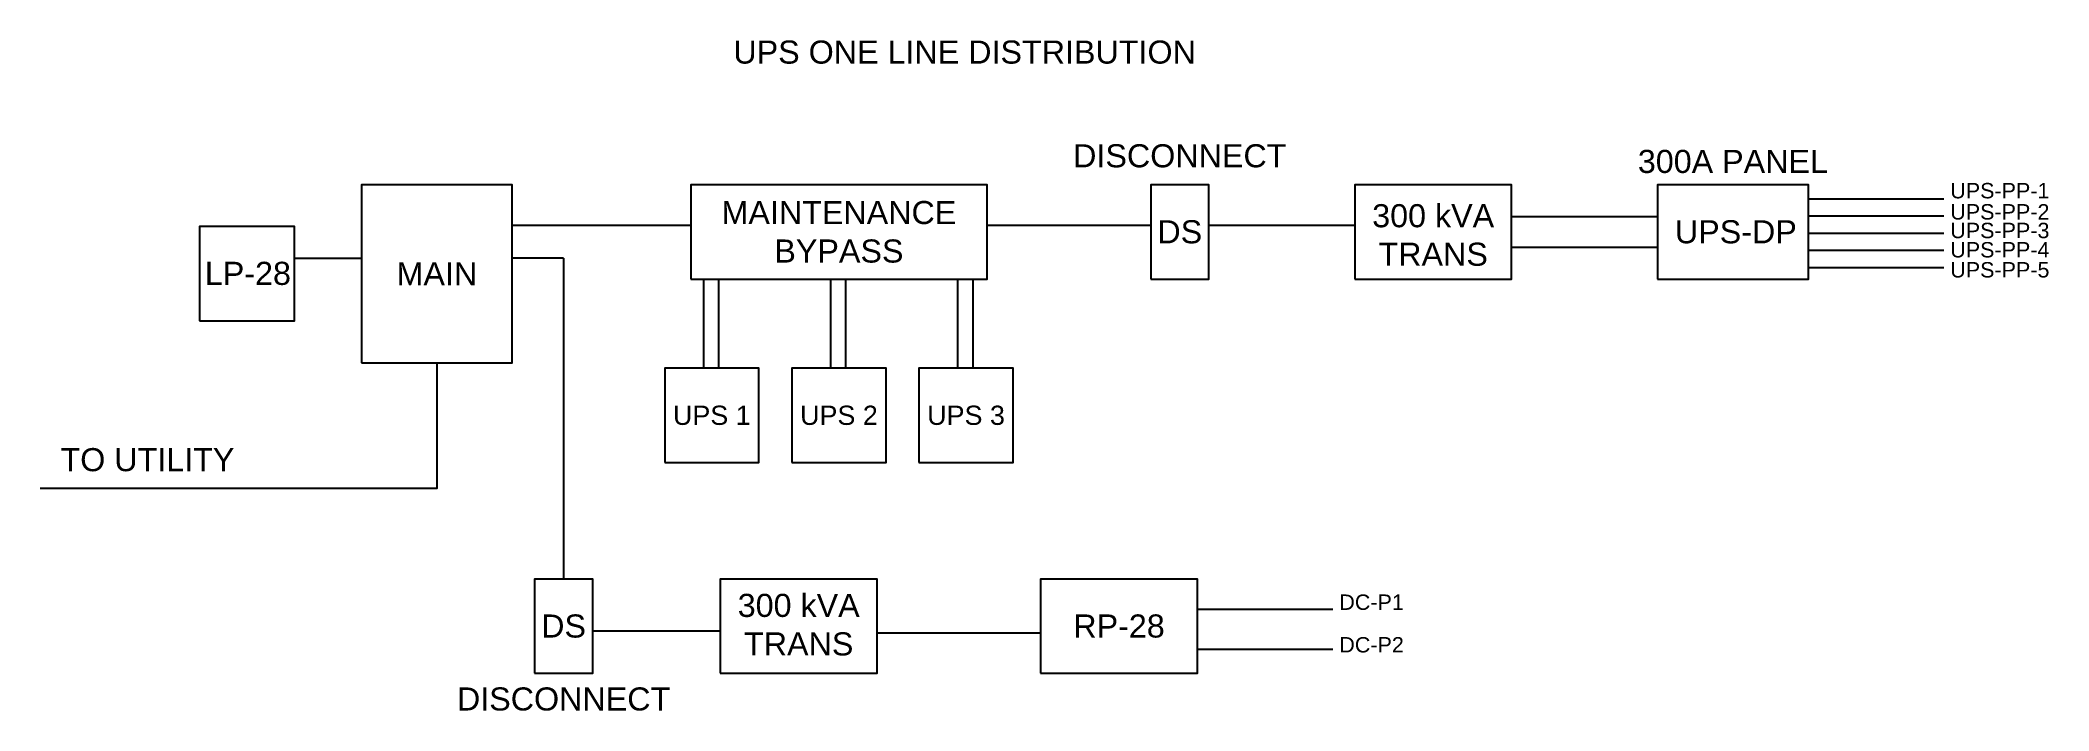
# Model space of a CAD drawing. Header units: inches. Extents: x 271316 to 275987, y 273433 to 275617.
# Drawn here: x 275047 to 275569, y 275139 to 275313 of the extents above; entities that cross this region are included whole.
import ezdxf

# ---------------------------------------------------------------- set-up
doc = ezdxf.new("R2010")
doc.units = ezdxf.units.IN
doc.header["$LTSCALE"] = 48
doc.header["$MEASUREMENT"] = 0
doc.layers.add('A-TEXT', color=1, linetype='Continuous')
doc.styles.add('TITLES', font='arial.ttf')

msp = doc.modelspace()

# ---------------------------------------------------------------- texts
at = {"layer": 'A-TEXT', "style": 'TITLES'}
for s, insert, char_height, width, attachment_point in [('UPS ONE LINE DISTRIBUTION', (275287.2076, 275309.7429), 6, 180.167634, 5), ('DISCONNECT', (275343.1058, 275282.7961), 6, 51.694967, 5), ('300A PANEL', (275486.7864, 275281.3289), 6, 67.920551, 5), ('UPS-PP-1', (275543.2429, 275275.7791), 4, 28.218936, 1), ('MAINTENANCE^JBYPASS', (275254.562, 275263.0557), 6, 77.008724, 5), ('300 kVA^JTRANS', (275408.9273, 275262.2267), 6, 84.146135, 5), ('UPS-PP-2', (275543.2429, 275270.283), 4, 28.218936, 1), ('DS', (275343.1058, 275263.0557), 6, 51.694967, 5), ('UPS-DP', (275487.5517, 275263.0557), 6, 84.146135, 5), ('UPS-PP-3', (275543.2429, 275265.4368), 4, 28.324887, 1), ('UPS-PP-4', (275543.2429, 275260.4244), 4, 28.324887, 1), ('LP-28', (275101.0306, 275252.253), 6, 51.694967, 5), ('MAIN', (275150.1201, 275252.1896), 6, 37.16433, 5), ('UPS-PP-5', (275543.2429, 275255.2199), 4, 28.5368, 1), ('UPS 1', (275221.5446, 275215.3891), 5, 67.920551, 5), ('UPS 2', (275254.562, 275215.3891), 5, 67.920551, 5), ('UPS 3', (275287.5794, 275215.3891), 5, 67.920551, 5), ('TO UTILITY', (275074.9375, 275203.8538), 6, 51.694967, 5), ('300 kVA^JTRANS', (275244.1128, 275160.9929), 6, 84.146135, 5), ('DC-P1', (275384.5397, 275168.869), 4, 19.816875, 1), ('DS', (275183.0383, 275160.6371), 6, 51.694967, 5), ('RP-28', (275327.3179, 275160.6371), 6, 84.146135, 5), ('DC-P2', (275384.5397, 275157.8042), 4, 19.816875, 1), ('DISCONNECT', (275183.0383, 275141.685), 6, 51.694967, 5)]:
    msp.add_mtext(s, dxfattribs=dict(at, insert=insert, char_height=char_height, width=width, attachment_point=attachment_point))

# ---------------------------------------------------------------- linework, layer by layer
for p, q in [((275506.3839, 275271.69), (275541.5474, 275271.69)), ((275169.7176, 275264.8057), (275216.0576, 275264.8057)), ((275293.0664, 275264.8057), (275335.5459, 275264.8057)), ((275350.6656, 275264.8057), (275388.5645, 275264.8057)), ((275429.2901, 275267.0557), (275467.1889, 275267.0557)), ((275506.3839, 275267.2314), (275541.5474, 275267.2314)), ((275429.2901, 275259.0557), (275467.1889, 275259.0557)), ((275506.3839, 275262.7728), (275541.5474, 275262.7728)), ((275113.0959, 275256.2343), (275130.5226, 275256.2343)), ((275183.0383, 275256.2343), (275169.7176, 275256.2343)), ((275183.0383, 275256.2343), (275183.0383, 275172.8871)), ((275506.3839, 275258.3141), (275541.5474, 275258.3141)), ((275506.3839, 275253.8555), (275541.5474, 275253.8555)), ((275219.4251, 275227.6391), (275219.4251, 275250.8057)), ((275223.3749, 275227.6391), (275223.3749, 275250.8057)), ((275252.4425, 275227.6391), (275252.4425, 275250.8057)), ((275256.3923, 275227.6391), (275256.3923, 275250.8057)), ((275285.4599, 275227.6391), (275285.4599, 275250.8057)), ((275289.4097, 275227.6391), (275289.4097, 275250.8057)), ((275347.6807, 275165.0112), (275382.8443, 275165.0112)), ((275190.5982, 275159.3871), (275223.75, 275159.3871)), ((275264.4756, 275158.8871), (275306.9551, 275158.8871)), ((275347.6807, 275154.6662), (275382.8443, 275154.6662))]:
    msp.add_line(p, q)
for points in [[(275130.5226, 275229.0735), (275169.7176, 275229.0735), (275169.7176, 275275.3057), (275130.5226, 275275.3057)], [(275216.0576, 275250.8057), (275293.0664, 275250.8057), (275293.0664, 275275.3057), (275216.0576, 275275.3057)], [(275335.5459, 275250.8057), (275350.6656, 275250.8057), (275350.6656, 275275.3057), (275335.5459, 275275.3057)], [(275388.5645, 275250.8057), (275429.2901, 275250.8057), (275429.2901, 275275.3057), (275388.5645, 275275.3057)], [(275467.1889, 275250.8057), (275506.3839, 275250.8057), (275506.3839, 275275.3057), (275467.1889, 275275.3057)], [(275088.4691, 275240.003), (275113.0959, 275240.003), (275113.0959, 275264.503), (275088.4691, 275264.503)], [(275209.2946, 275203.1391), (275233.7946, 275203.1391), (275233.7946, 275227.6391), (275209.2946, 275227.6391)], [(275242.312, 275203.1391), (275266.812, 275203.1391), (275266.812, 275227.6391), (275242.312, 275227.6391)], [(275275.3294, 275203.1391), (275299.8294, 275203.1391), (275299.8294, 275227.6391), (275275.3294, 275227.6391)], [(275175.4784, 275148.3871), (275190.5982, 275148.3871), (275190.5982, 275172.8871), (275175.4784, 275172.8871)], [(275223.75, 275148.3871), (275264.4756, 275148.3871), (275264.4756, 275172.8871), (275223.75, 275172.8871)], [(275306.9551, 275148.3871), (275347.6807, 275148.3871), (275347.6807, 275172.8871), (275306.9551, 275172.8871)]]:
    msp.add_lwpolyline(points, close=True)
msp.add_lwpolyline([(275150.1201, 275229.0735), (275150.1201, 275196.3698), (275047.071, 275196.3698)])

msp.set_redraw_order([(e.dxf.handle, doc.entitydb.next_handle()) for e in msp.query("TEXT MTEXT ATTDEF DIMENSION ARC_DIMENSION")])  # texts and dimensions are drawn at this point

doc.saveas('drawing.dxf')
